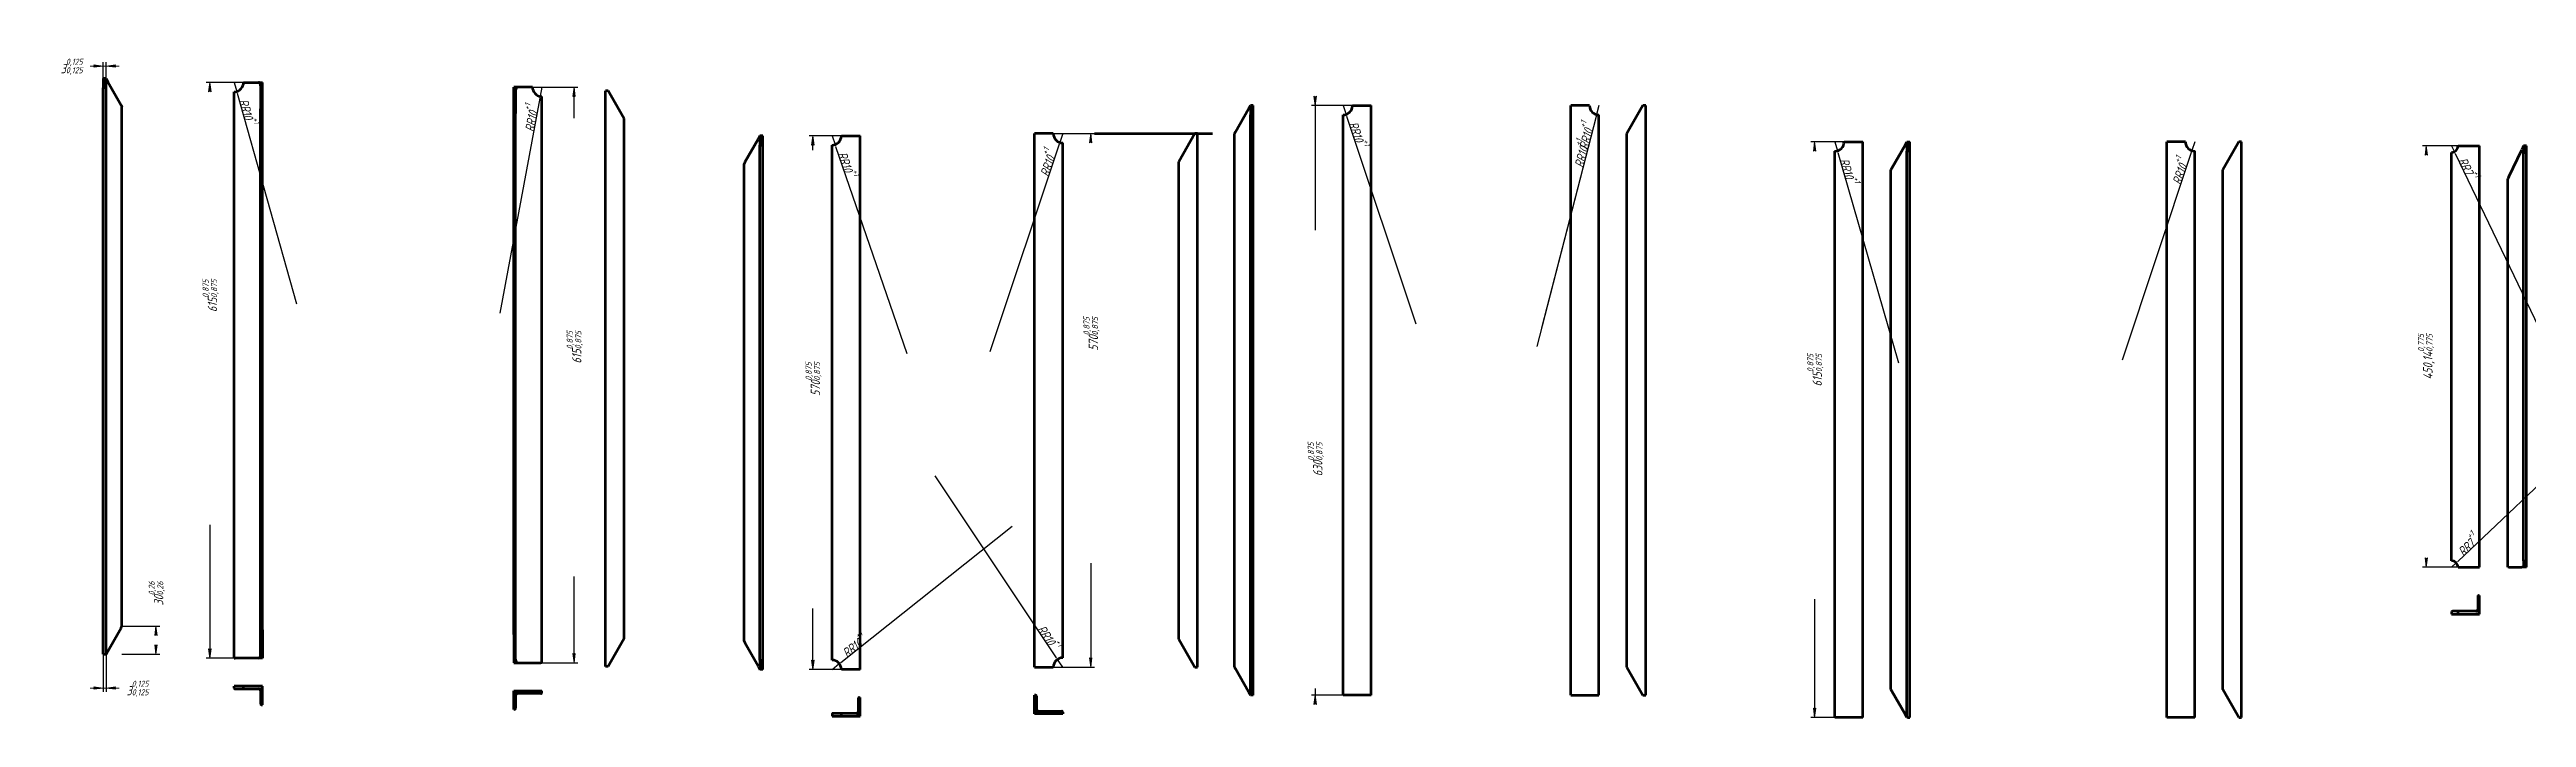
# Model space of a CAD drawing. Header units: millimetres. Extents: x -47 to 3413, y -383 to 297.
# Drawn here: x -47 to 1276, y -358 to -2 of the extents above; entities that cross this region are included whole.
import ezdxf

# ---------------------------------------------------------------- set-up
doc = ezdxf.new("R2010")
doc.units = ezdxf.units.MM
doc.linetypes.add('K5LT_BASIC', pattern=[0])
doc.linetypes.add('K5LT_THIN', pattern=[0])
doc.layers.add('Системный слой', color=7, linetype='Continuous')
doc.layers.add('Системный слой (1)', color=7, linetype='Continuous', true_color=0x909090)
doc.styles.add('KDIMTEXTSTYLE', font='GOST_AU.SHX', dxfattribs={"width": 0.96, "oblique": 15, "height": 5})
doc.dimstyles.new('KDIMSTYLE (0.50)', dxfattribs={"dimtxt": 5, "dimasz": 1, "dimexe": 2, "dimexo": 0, "dimgap": 1, "dimtad": 1, "dimlfac": 2, "dimtxsty": 'KDIMTEXTSTYLE', "dimsah": 1, "dimcen": 0, "dimdle": 1, "dimadec": 0, "dimazin": 0, "dimtfac": 0.667, "dimtmove": 0, "dimatfit": 3, "dimfxl": 1, "dimtvp": 1, "dimtolj": 1, "dimtzin": 0, "dimarcsym": 0})

msp = doc.modelspace()

# ---------------------------------------------------------------- blocks, each defined once
blk = doc.blocks.new('KDIMARROW_01')
at = {"layer": 'Системный слой'}
blk.add_hatch(color=0, dxfattribs=at).paths.add_polyline_path([(0, 0), (-5, 0.658262491226197), (-4.5, 5.51091059616309e-16), (-5, -0.6582624912261956)])
at = {"layer": 'Системный слой', "color": 0, "linetype": 'K5LT_THIN', "lineweight": 18}
for p, q in [((-4.5, 5.51091059616309e-16), (-5, 0.658262491226197)), ((-5, 0.658262491226197), (0, 0)), ((0, 0), (-5, -0.6582624912261956)), ((-5, -0.6582624912261956), (-4.5, 5.51091059616309e-16))]:
    blk.add_line(p, q, dxfattribs=at)
at = {"layer": 'Системный слой (1)', "color": 0, "linetype": 'K5LT_THIN', "lineweight": 18}
blk.add_line((0, 0), (-1, 0), dxfattribs=at)
blk = doc.blocks.new('KDIMARROW_02')
at = {"layer": 'Системный слой'}
blk.add_hatch(color=0, dxfattribs=at).paths.add_polyline_path([(4.5, -5.51091059616309e-16), (5, 0.6582624912261956), (0, 0), (5, -0.658262491226197)])
at = {"layer": 'Системный слой', "color": 0, "linetype": 'K5LT_THIN', "lineweight": 18}
for p, q in [((5, 0.6582624912261956), (0, 0)), ((0, 0), (5, -0.658262491226197)), ((0, 0), (7, -8.572527594031472e-16)), ((4.5, -5.51091059616309e-16), (5, 0.6582624912261956)), ((5, -0.658262491226197), (4.5, -5.51091059616309e-16))]:
    blk.add_line(p, q, dxfattribs=at)
at = {"layer": 'Системный слой (1)', "color": 0, "linetype": 'K5LT_THIN', "lineweight": 18}
blk.add_line((0, 0), (-1, 0), dxfattribs=at)

# ---------------------------------------------------------------- dimensions: what is measured, and where the dimension line sits
at = {"layer": 'Системный слой (1)', "color": 7}
for base, p1, p2, location in [((-17.87074557870756, -10.44862087321587), (-16.37074557870733, -17.19240466261795), (-17.87074557870756, -17.19240466261795), (-34.70543292612047, -10.44862087321587)), ((-17.87074557870756, -342.6924046626184), (-16.37074557870733, -324.6924046626179), (-17.87074557870756, -324.6924046626179), (0.4639417687055811, -342.6924046626184))]:
    msp.add_linear_dim(base=base, p1=p1, p2=p2, location=location, dimstyle='KDIMSTYLE (0.50)', override={"dimexo": 0, "dimpost": '\\H5.0;\\W0.965;\\Q15;<>\\H0.65x;\\S0,125^0,125;\\H1.5x;', "dimblk1": 'KDIMARROW_02', "dimblk2": 'KDIMARROW_02', "dimse1": 0, "dimse2": 0, "dimclrt": 7, "dimtolj": 1}, dxfattribs=at).render()
for base, p1, p2, location, override in [((39.07779316552796, -19.19240466261795), (67.12925442129097, -326.6924046626179), (67.12925442129085, -19.19240466261795), (39.07779316552796, -133.1924046626179), {"dimexo": 0, "dimpost": '\\H5.0;\\W0.965;\\Q15;<>\\H0.65x;\\S0,875^0,875;\\H1.5x;', "dimblk1": 'KDIMARROW_01', "dimblk2": 'KDIMARROW_01', "dimse1": 0, "dimse2": 0, "dimclrt": 7, "dimtolj": 1}), ((233.6008130997978, -21.67987325538451), (201.3701977232837, -329.1798732553845), (201.3701977232838, -21.67987325538451), (233.6008130997978, -160.6798732553845), {"dimexo": 0, "dimpost": '\\H5.0;\\W0.965;\\Q15;<>\\H0.65x;\\S0,875^0,875;\\H1.5x;', "dimblk1": 'KDIMARROW_01', "dimblk2": 'KDIMARROW_01', "dimse1": 0, "dimse2": 0, "dimclrt": 7, "dimtolj": 1}), ((629.4364882463215, -346.5433203174126), (659.3738887366044, -31.54332031741257), (659.3738887366044, -346.5433203174126), (629.4364882463215, -220.5433203174126), {"dimexo": 0, "dimpost": '\\H5.0;\\W0.965;\\Q15;<>\\H0.65x;\\S0,875^0,875;\\H1.5x;', "dimblk1": 'KDIMARROW_01', "dimblk2": 'KDIMARROW_01', "dimse1": 0, "dimse2": 0, "dimclrt": 7, "dimtolj": 1}), ((361.155013296373, -47.72530836568887), (376.3872516160975, -332.7253083656885), (376.3872516160991, -47.72530836568893), (361.1550132963723, -177.7253083656888), {"dimexo": 0, "dimpost": '\\H5.0;\\W0.965;\\Q15;<>\\H0.65x;\\S0,875^0,875;\\H1.5x;', "dimblk1": 'KDIMARROW_01', "dimblk2": 'KDIMARROW_01', "dimse1": 0, "dimse2": 0, "dimclrt": 7, "dimtolj": 1}), ((509.5957346089582, -46.54332031743343), (489.5957107910397, -331.5433203174331), (489.5957107910381, -46.54332031743354), (509.5957346089587, -153.5433203174334), {"dimexo": 0, "dimpost": '\\H5.0;\\W0.965;\\Q15;<>\\H0.65x;\\S0,875^0,875;\\H1.5x;', "dimblk1": 'KDIMARROW_01', "dimblk2": 'KDIMARROW_01', "dimse1": 0, "dimse2": 0, "dimclrt": 7, "dimtolj": 1}), ((896.2144367200837, -50.91264473546482), (922.0127134719199, -358.4126447354648), (922.0127134719199, -50.91264473546482), (896.2144367200837, -172.9126447354648), {"dimexo": 0, "dimpost": '\\H5.0;\\W0.965;\\Q15;<>\\H0.65x;\\S0,875^0,875;\\H1.5x;', "dimblk1": 'KDIMARROW_01', "dimblk2": 'KDIMARROW_01', "dimse1": 0, "dimse2": 0, "dimclrt": 7, "dimtolj": 1}), ((1222.942204802219, -53.15161506544746), (1251.438513077864, -278.2212903855491), (1251.438513077864, -53.15161506544746), (1222.942204802219, -165.6864527254983), {"dimexo": 0, "dimpost": '\\H5.0;\\W0.965;\\Q15;<>\\H0.65x;\\S0,775^0,775;\\H1.5x;', "dimblk1": 'KDIMARROW_01', "dimblk2": 'KDIMARROW_01', "dimse1": 0, "dimse2": 0, "dimclrt": 7, "dimtolj": 1}), ((10.30362911611769, -309.6924046626179), (-7.870745578707556, -324.6924046626179), (-7.870745578707556, -309.6924046626179), (10.30362911611769, -292.1751143565266), {"dimexo": 0, "dimpost": '\\H5.0;\\W0.965;\\Q15;<>\\H0.65x;\\S0,26^0,26;\\H1.5x;', "dimblk1": 'KDIMARROW_01', "dimblk2": 'KDIMARROW_01', "dimse1": 0, "dimse2": 0, "dimclrt": 7, "dimtolj": 1})]:
    msp.add_linear_dim(base=base, p1=p1, p2=p2, angle=90, location=location, dimstyle='KDIMSTYLE (0.50)', override=override, dxfattribs=at).render()
for center, radius, location, override in [((52.12925442129085, -19.19240466261795), 4.999999999999998, (56.80717591154962, -35.82952352434575), {"dimpost": '\\H5.0;\\W0.965;\\Q15;R<>\\H0.65x;\\S+1^;\\H1.5x;', "dimblk2": 'KDIMARROW_01', "dimclrt": 7, "dimtolj": 1}), ((216.3701977232838, -21.67987325538451), 5.000000000000003, (213.2148214553637, -38.67164403114919), {"dimpost": '\\H5.0;\\W0.965;\\Q15;R<>\\H0.65x;\\S+1^;\\H1.5x;', "dimblk2": 'KDIMARROW_01', "dimclrt": 7, "dimtolj": 1}), ((644.3738887366044, -31.54332031741257), 5.000000000000018, (649.8390206973926, -47.9387161997771), {"dimpost": '\\H5.0;\\W0.965;\\Q15;R<>\\H0.65x;\\S+1^;\\H1.5x;', "dimblk2": 'KDIMARROW_01', "dimclrt": 7, "dimtolj": 1}), ((780.991060222446, -31.54332031741257), 4.999999999999998, (774.1708824487131, -57.96376749505703), {"dimpost": '\\H5.0;\\W0.965;\\Q15;R<>\\H0.65x;\\S+1^;\\H1.5x;', "dimblk2": 'KDIMARROW_01', "dimclrt": 7, "dimtolj": 1}), ((780.991060222446, -31.54332031741257), 4.999999999999992, (776.6714158042703, -48.27703913866708), {"dimpost": '\\H5.0;\\W0.965;\\Q15;R<>\\H0.65x;\\S+1^;\\H1.5x;', "dimblk2": 'KDIMARROW_01', "dimclrt": 7, "dimtolj": 1}), ((371.3872516160991, -47.72530836568893), 5.000000000000031, (377.0007517724973, -64.0704999975543), {"dimpost": '\\H5.0;\\W0.965;\\Q15;R<>\\H0.65x;\\S+1^;\\H1.5x;', "dimblk2": 'KDIMARROW_01', "dimclrt": 7, "dimtolj": 1}), ((494.5957107910381, -46.54332031743354), 4.999999999999996, (489.1305788302499, -62.93871619979808), {"dimpost": '\\H5.0;\\W0.965;\\Q15;R<>\\H0.65x;\\S+1^;\\H1.5x;', "dimblk2": 'KDIMARROW_01', "dimclrt": 7, "dimtolj": 1}), ((907.01271347192, -50.91264473546482), 4.999999999999997, (911.7882283007787, -67.5220135256277), {"dimpost": '\\H5.0;\\W0.965;\\Q15;R<>\\H0.65x;\\S+1^;\\H1.5x;', "dimblk2": 'KDIMARROW_01', "dimclrt": 7, "dimtolj": 1}), ((1099.305208590116, -50.91264473546482), 4.999999999999934, (1093.840076629328, -67.30804061782936), {"dimpost": '\\H5.0;\\W0.965;\\Q15;R<>\\H0.65x;\\S+1^;\\H1.5x;', "dimblk2": 'KDIMARROW_01', "dimclrt": 7, "dimtolj": 1}), ((1236.438513077864, -53.15161506544746), 3.4999999999999627, (1242.815927466277, -66.42273985038241), {"dimpost": '\\H5.0;\\W0.965;\\Q15;R<>\\H0.65x;\\S+1^;\\H1.5x;', "dimblk2": 'KDIMARROW_02', "dimclrt": 7, "dimtolj": 1}), ((1236.438513077865, -278.2212903855491), 3.4999999999993556, (1247.129494658792, -268.0972062207905), {"dimpost": '\\H5.0;\\W0.965;\\Q15;R<>\\H0.65x;\\S+1^;\\H1.5x;', "dimblk2": 'KDIMARROW_02', "dimclrt": 7, "dimtolj": 1}), ((371.3872516160975, -332.7253083656885), 4.999999999999994, (384.9211805793942, -321.977776541836), {"dimpost": '\\H5.0;\\W0.965;\\Q15;R<>\\H0.65x;\\S+1^;\\H1.5x;', "dimblk2": 'KDIMARROW_01', "dimclrt": 7, "dimtolj": 1}), ((494.5957107910397, -331.5433203174331), 5.000000000000023, (485.0092351655156, -317.1636068790673), {"dimpost": '\\H5.0;\\W0.965;\\Q15;R<>\\H0.65x;\\S+1^;\\H1.5x;', "dimblk2": 'KDIMARROW_01', "dimclrt": 7, "dimtolj": 1})]:
    msp.add_radius_dim(center=center, radius=radius, location=location, dimstyle='KDIMSTYLE (0.50)', override=override, dxfattribs=at).render()

# ---------------------------------------------------------------- linework, layer by layer
at = {"layer": 'Системный слой (1)', "color": 5, "linetype": 'K5LT_BASIC', "lineweight": 60, "true_color": 0x0000ff}
for p, q in [((-16.37074557870733, -17.19240466261795), (-17.87074557870756, -17.19240466261795)), ((-17.87074557870756, -17.19240466261795), (-17.87074557870756, -22.19240466261795)), ((-17.87074557870756, -324.6924046626179), (-17.87074557870756, -22.19240466261795)), ((-16.87074557870733, -22.19240466261795), (-17.87074557870756, -22.19240466261795)), ((-16.37074557870733, -17.19240466261795), (-15.37074557870733, -18.9571105449711)), ((-16.37074557870733, -22.16734184815101), (-16.37074557870733, -17.19240466261795)), ((-16.37074557870733, -324.6924046626179), (-16.37074557870733, -22.16734184815101)), ((-15.37074557870733, -18.9571105449711), (-8.370745578707329, -31.31005172144171)), ((52.12925442129063, -326.6924046626179), (52.12925442129085, -24.19240466261795)), ((57.12925442129085, -19.19240466261795), (65.12925442129085, -19.19240466261795)), ((65.12925442129085, -19.19240466261795), (67.12925442129085, -19.19240466261795)), ((66.12925442129085, -20.9571105449711), (66.12925442129085, -33.31005172144171)), ((67.12925442129085, -34.19240466261795), (67.12925442129085, -19.19240466261795)), ((203.3701977232838, -21.67987325538451), (201.3701977232838, -21.67987325538451)), ((201.3701977232838, -36.67987325538451), (201.3701977232838, -21.67987325538451)), ((202.3701977232838, -23.44457913773766), (202.3701977232838, -35.79752031420827)), ((211.3701977232838, -21.67987325538451), (203.3701977232838, -21.67987325538451)), ((251.8701977232843, -23.67987325538451), (250.370197723284, -23.67987325538451)), ((250.370197723284, -331.1798732553845), (250.370197723284, -23.67987325538451)), ((260.370197723284, -38.67987325538451), (251.8701977232843, -23.67987325538451)), ((-8.370745578707329, -31.31005172144171), (-7.870745578707556, -32.19240466261795)), ((-7.870745578707556, -309.6924046626179), (-7.870745578707556, -32.19240466261795)), ((66.12925442129085, -312.5747576037942), (66.12925442129085, -33.31005172144171)), ((66.62925442129085, -34.19240466261795), (67.12925442129085, -34.19240466261795)), ((67.12925442129097, -311.6924046626179), (67.12925442129085, -34.19240466261795)), ((201.8701977232838, -36.67987325538451), (201.3701977232838, -36.67987325538451)), ((201.3701977232837, -314.1798732553845), (201.3701977232838, -36.67987325538451)), ((202.3701977232838, -315.0622261965608), (202.3701977232838, -35.79752031420827)), ((216.370197723284, -329.1798732553845), (216.3701977232838, -26.67987325538451)), ((260.370197723284, -316.1798732553845), (260.370197723284, -38.67987325538451)), ((586.8738887366046, -45.66096737623616), (593.8738887366046, -33.30802619976527)), ((594.8738887366046, -31.54332031741257), (593.8738887366046, -33.30802619976527)), ((596.3738887366048, -31.54332031741257), (594.8738887366046, -31.54332031741257)), ((594.8738887366046, -31.54332031741257), (594.8738887366046, -36.51825750294563)), ((594.8738887366048, -346.5433203174126), (594.8738887366046, -36.51825750294563)), ((595.3738887366051, -36.54332031741257), (596.3738887366048, -36.54332031741257)), ((596.3738887366048, -36.54332031741257), (596.3738887366048, -31.54332031741257)), ((596.3738887366048, -346.5433203174126), (596.3738887366048, -36.54332031741257)), ((644.3738887366044, -346.5433203174126), (644.3738887366044, -36.54332031741257)), ((649.3738887366044, -31.54332031741257), (659.3738887366044, -31.54332031741257)), ((659.3738887366044, -346.5433203174126), (659.3738887366044, -31.54332031741257)), ((765.991060222446, -346.5433203174126), (765.991060222446, -31.54332031741257)), ((775.991060222446, -31.54332031741257), (765.991060222446, -31.54332031741257)), ((780.991060222446, -346.5433203174126), (780.991060222446, -36.54332031741257)), ((804.4910840403654, -31.54332031741257), (795.9910840403654, -46.54332031741257)), ((805.9910840403654, -31.54332031741257), (804.4910840403654, -31.54332031741257)), ((805.9910840403654, -346.5433203174126), (805.9910840403654, -31.54332031741257)), ((324.8872516160991, -61.84295542451258), (331.8872516160988, -49.49001424804248)), ((332.887251616099, -47.72530836568893), (331.8872516160988, -49.49001424804248)), ((334.387251616099, -47.72530836568893), (332.887251616099, -47.72530836568893)), ((332.887251616099, -47.72530836568893), (332.8872516160989, -52.70024555122245)), ((332.8872516160989, -327.7503711801551), (332.8872516160989, -52.70024555122245)), ((333.387251616099, -52.72530836568893), (334.3872516160989, -52.72530836568893)), ((334.3872516160989, -52.72530836568893), (334.387251616099, -47.72530836568893)), ((334.3872516160993, -327.7253083656885), (334.3872516160989, -52.72530836568893)), ((371.3872516160975, -327.7253083656885), (371.3872516160991, -52.72530836568893)), ((376.3872516160991, -47.72530836568893), (386.3872516160948, -47.72530836568893)), ((386.3872516160948, -332.7253083656469), (386.3872516160948, -47.72530836568893)), ((479.5957107910424, -331.5433203173916), (479.5957107910424, -46.54332031743354)), ((489.5957107910381, -46.54332031743354), (479.5957107910424, -46.54332031743354)), ((494.5957107910397, -326.5433203174331), (494.5957107910381, -51.54332031743354)), ((511.5957346089582, -46.54332031743343), (574.5957346089582, -46.54332031741251)), ((565.1420511202214, -46.54332031741512), (556.6420511202214, -61.54332031741512)), ((566.6420511202214, -46.54332031741512), (565.1420511202214, -46.54332031741512)), ((566.6420511202214, -331.5433203173732), (566.6420511202214, -46.54332031741512)), ((586.8738887366046, -45.66096737623616), (586.3738887366048, -46.54332031741257)), ((586.3738887366048, -331.5433203174126), (586.3738887366048, -46.54332031741257)), ((795.9910840403654, -331.5433203174126), (795.9910840403654, -46.54332031741257)), ((912.01271347192, -50.91264473546482), (922.0127134719199, -50.91264473546482)), ((922.0127134719199, -358.4126447354648), (922.0127134719199, -50.91264473546482)), ((937.5127134719198, -65.03029179428842), (944.5127134719197, -52.67735061781809)), ((944.5127134719197, -52.67735061781809), (945.5127134719198, -50.91264473546482)), ((945.5127134719198, -50.91264473546482), (947.0127134719198, -50.91264473546482)), ((945.5127134719198, -50.91264473546482), (945.5127134719198, -55.88758192099789)), ((947.0127134719198, -55.91264473546482), (947.0127134719198, -50.91264473546482)), ((1094.305208590116, -50.91264473546482), (1084.305208590116, -50.91264473546482)), ((1084.305208590116, -358.4126447354648), (1084.305208590116, -50.91264473546482)), ((1122.805232408035, -50.91264473546482), (1114.305232408035, -65.91264473546482)), ((1124.305232408035, -50.91264473546482), (1122.805232408035, -50.91264473546482)), ((1124.305232408035, -358.4126447354648), (1124.305232408035, -50.91264473546482)), ((324.8872516160991, -61.84295542451258), (324.387251616099, -62.72530836568893)), ((324.387251616099, -317.725308365647), (324.387251616099, -62.72530836568893)), ((556.6420511202214, -316.5433203173732), (556.6420511202214, -61.54332031741512)), ((907.01271347192, -358.4126447354648), (907.01271347192, -55.91264473546482)), ((937.0127134719198, -65.91264473546482), (937.5127134719198, -65.03029179428842)), ((937.0127134719198, -343.4126447354648), (937.0127134719198, -65.91264473546482)), ((945.5127134719198, -358.4126447354648), (945.5127134719198, -55.88758192099789)), ((947.0127134719198, -55.91264473546482), (946.0127134719197, -55.91264473546482)), ((947.0127134719198, -358.4126447354648), (947.0127134719198, -55.91264473546482)), ((1099.305208590116, -358.4126447354648), (1099.305208590116, -55.91264473546482)), ((1114.305232408035, -343.4126447354648), (1114.305232408035, -65.91264473546482)), ((1236.438513077865, -274.7212903855491), (1236.438513077864, -56.65161506544746)), ((1239.938513077864, -53.15161506544746), (1251.438513077864, -53.15161506544746)), ((1251.438513077864, -278.2212903855491), (1251.438513077864, -53.15161506544746)), ((1266.938513077889, -69.62220330074194), (1273.938513077888, -55.21043859486048)), ((1274.938513077888, -53.15161506544746), (1273.938513077888, -55.21043859486048)), ((1274.938513077888, -53.15161506544746), (1274.938513077886, -56.61571668058514)), ((1276.438513077886, -53.15161506544746), (1274.938513077888, -53.15161506544746)), ((1274.938513077886, -274.7571887704113), (1274.938513077886, -56.61571668058514)), ((1275.438513077886, -56.65161506544746), (1276.438513077997, -56.65161506544746)), ((1276.438513077997, -56.65161506544746), (1276.438513077886, -53.15161506544746)), ((1276.438513077997, -274.7212903855491), (1276.438513077997, -56.65161506544746)), ((1266.938513077889, -69.62220330074194), (1266.438513077889, -70.65161506544746)), ((1266.438513077888, -278.2212903855491), (1266.438513077889, -70.65161506544746)), ((1274.938513077886, -274.7571887704113), (1274.938513077888, -278.2212903855491)), ((1275.438513077886, -274.7212903855491), (1276.438513077997, -274.7212903855491)), ((1276.438513077997, -278.2212903855491), (1276.438513077997, -274.7212903855491)), ((1239.938513077865, -278.2212903855491), (1251.438513077864, -278.2212903855491)), ((1266.938513077889, -278.2212903855491), (1266.438513077888, -278.2212903855491)), ((1266.938513077889, -278.2212903855491), (1273.938513077888, -278.2212903855491)), ((1274.938513077888, -278.2212903855491), (1273.938513077888, -278.2212903855491)), ((1276.438513077997, -278.2212903855491), (1274.938513077888, -278.2212903855491)), ((1236.438513077864, -302.2212903855484), (1236.438513077864, -303.2212903856589)), ((1236.438513077864, -303.2212903856589), (1239.938513077864, -303.2212903855484)), ((1239.938513077864, -301.7212903855489), (1236.938513077865, -301.7212903855479)), ((1249.438513077864, -301.7212903855502), (1239.938513077864, -301.7212903855489)), ((1239.938513077864, -303.2212903855484), (1239.938513077864, -301.7212903855489)), ((1239.938513077864, -303.2212903855484), (1251.438513077864, -303.2212903855507)), ((1249.438513077864, -301.7212903855502), (1251.438513077886, -301.7212903855507)), ((1250.438513077866, -293.7212903855507), (1250.438513077865, -300.7212903855502)), ((1250.938513077866, -293.2212903855507), (1251.438513077888, -293.2212903855507)), ((1251.438513077886, -301.7212903855507), (1251.438513077888, -293.2212903855507)), ((1251.438513077864, -303.2212903855507), (1251.438513077886, -301.7212903855507)), ((-15.37074557870733, -322.9276987802648), (-8.370745578707329, -310.5747576037942)), ((-8.370745578707329, -310.5747576037942), (-7.870745578707556, -309.6924046626179)), ((66.12925442129085, -324.9276987802648), (66.12925442129085, -312.5747576037942)), ((67.12925442129097, -311.6924046626179), (66.62925442129085, -311.6924046626179)), ((67.12925442129097, -311.6924046626179), (67.12925442129097, -326.6924046626179)), ((201.3701977232837, -314.1798732553845), (201.3701977232837, -329.1798732553845)), ((201.3701977232837, -314.1798732553845), (201.8701977232838, -314.1798732553845)), ((202.3701977232838, -327.4151673730314), (202.3701977232838, -315.0622261965608)), ((260.370197723284, -316.1798732553845), (251.8701977232843, -331.1798732553845)), ((556.6420511202214, -316.5433203173732), (565.1420511202214, -331.5433203173732)), ((-17.87074557870756, -324.6924046626179), (-16.87074557870733, -324.6924046626179)), ((-16.87074557870733, -324.6924046626179), (-16.37074557870733, -324.6924046626179)), ((-16.37074557870733, -324.6924046626179), (-15.37074557870733, -322.9276987802648)), ((52.12925442129063, -326.6924046626179), (52.62925442129085, -326.6924046626179)), ((65.12925442129074, -326.6924046626179), (52.62925442129085, -326.6924046626179)), ((67.12925442129097, -326.6924046626179), (65.12925442129074, -326.6924046626179)), ((201.3701977232837, -329.1798732553845), (203.3701977232839, -329.1798732553845)), ((203.3701977232839, -329.1798732553845), (215.8701977232838, -329.1798732553845)), ((216.370197723284, -329.1798732553845), (215.8701977232838, -329.1798732553845)), ((324.387251616099, -317.725308365647), (324.887251616099, -318.6076613068234)), ((331.8872516160989, -330.9606024832936), (324.887251616099, -318.6076613068234)), ((332.8872516160989, -327.7503711801551), (332.8872516160991, -332.725308365647)), ((333.387251616099, -327.7253083656885), (334.3872516160993, -327.7253083656885)), ((334.3872516160993, -332.7253083656885), (334.3872516160993, -327.7253083656885)), ((57.12925442129085, -341.6924046626182), (52.12925442129085, -341.6924046626182)), ((52.12925442129085, -342.6924046626184), (52.12925442129085, -341.6924046626182)), ((52.62925442129085, -343.1924046626184), (57.12925442129085, -343.1924046626184)), ((57.12925442129085, -343.1924046626184), (57.12925442129085, -341.6924046626182)), ((67.12925442129085, -341.6924046626182), (57.12925442129085, -341.6924046626182)), ((57.12925442129085, -343.1924046626184), (65.12925442129085, -343.1924046626184)), ((65.12925442129085, -343.1924046626184), (67.12925442129085, -343.1924046626184)), ((67.12925442129085, -343.1924046626184), (67.12925442129085, -341.6924046626182)), ((67.12925442129085, -351.6924046626182), (67.12925442129085, -343.1924046626184)), ((251.8701977232843, -331.1798732553845), (250.370197723284, -331.1798732553845)), ((331.8872516160989, -330.9606024832936), (332.8872516160991, -332.725308365647)), ((334.3872516160993, -332.7253083656885), (332.8872516160991, -332.725308365647)), ((386.3872516160948, -332.7253083656469), (376.3872516160975, -332.7253083656885)), ((479.5957107910424, -331.5433203173916), (489.5957107910397, -331.5433203174331)), ((565.1420511202214, -331.5433203173732), (566.6420511202214, -331.5433203173732)), ((586.3738887366048, -331.5433203174126), (586.8738887366048, -332.4256732585895)), ((593.8738887366046, -344.7786144350603), (586.8738887366048, -332.4256732585895)), ((795.9910840403654, -331.5433203174126), (804.4910840403654, -346.5433203174126)), ((937.5127134719198, -344.2949976766412), (937.0127134719198, -343.4126447354648)), ((1122.805232408035, -358.4126447354648), (1114.305232408035, -343.4126447354648)), ((66.12925442129085, -344.1924046626184), (66.12925442129085, -351.1924046626184)), ((66.62925442129085, -351.6924046626182), (67.12925442129085, -351.6924046626182)), ((201.3701977232838, -345.679873255385), (201.3701977232838, -344.1798732553848)), ((201.3701977232838, -344.1798732553848), (211.3701977232838, -344.1798732553848)), ((203.3701977232838, -345.679873255385), (201.3701977232838, -345.679873255385)), ((201.3701977232838, -354.1798732553848), (201.3701977232838, -345.679873255385)), ((201.8701977232838, -354.1798732553848), (201.3701977232838, -354.1798732553848)), ((202.3701977232838, -346.679873255385), (202.3701977232838, -353.679873255385)), ((211.3701977232838, -345.679873255385), (203.3701977232838, -345.679873255385)), ((211.3701977232838, -345.679873255385), (211.3701977232838, -344.1798732553848)), ((211.3701977232838, -344.1798732553848), (216.3701977232838, -344.1798732553848)), ((215.8701977232838, -345.679873255385), (211.3701977232838, -345.679873255385)), ((216.3701977232838, -345.179873255385), (216.3701977232838, -344.1798732553848)), ((371.3872516160991, -356.7253083656886), (371.3872516160991, -357.7253083656885)), ((376.3872516160991, -356.2253083656885), (371.8872516160948, -356.2253083656885)), ((384.3872516160948, -356.2253083656886), (376.3872516160991, -356.2253083656885)), ((376.3872516160991, -357.7253083656886), (376.3872516160991, -356.2253083656885)), ((384.3872516160948, -356.2253083656886), (386.3872516160991, -356.2253083656888)), ((385.3872516160948, -348.2253083656888), (385.3872516160948, -355.2253083656884)), ((385.8872516160947, -347.7253083656886), (386.3872516160991, -347.7253083656886)), ((386.3872516160991, -356.2253083656888), (386.3872516160991, -347.7253083656886)), ((386.3872516160948, -357.7253083656886), (386.3872516160991, -356.2253083656888)), ((480.0957107910425, -346.5433203174331), (479.5957107910381, -346.5433203174331)), ((479.5957107910381, -355.0433203174332), (479.5957107910381, -346.5433203174331)), ((479.5957107910424, -356.5433203174331), (479.5957107910381, -355.0433203174332)), ((481.5957107910424, -355.0433203174331), (479.5957107910381, -355.0433203174332)), ((489.5957107910381, -356.5433203174331), (479.5957107910424, -356.5433203174331)), ((480.5957107910424, -347.0433203174332), (480.5957107910424, -354.0433203174329)), ((481.5957107910424, -355.0433203174331), (489.5957107910381, -355.043320317433)), ((489.5957107910381, -356.5433203174331), (489.5957107910381, -355.043320317433)), ((489.5957107910381, -355.043320317433), (494.0957107910424, -355.043320317433)), ((494.5957107910381, -356.543320317433), (489.5957107910381, -356.5433203174331)), ((494.5957107910381, -355.5433203174331), (494.5957107910381, -356.543320317433)), ((593.8738887366046, -344.7786144350603), (594.8738887366048, -346.5433203174126)), ((595.3738887366046, -346.5433203174126), (594.8738887366048, -346.5433203174126)), ((596.3738887366048, -346.5433203174126), (595.3738887366046, -346.5433203174126)), ((659.3738887366044, -346.5433203174126), (644.3738887366044, -346.5433203174126)), ((765.991060222446, -346.5433203174126), (780.991060222446, -346.5433203174126)), ((804.4910840403654, -346.5433203174126), (805.9910840403654, -346.5433203174126)), ((944.5127134719197, -356.6479388531114), (937.5127134719198, -344.2949976766412)), ((945.5127134719198, -358.4126447354648), (944.5127134719197, -356.6479388531114)), ((371.3872516160991, -357.7253083656885), (376.3872516160991, -357.7253083656886)), ((376.3872516160991, -357.7253083656886), (386.3872516160948, -357.7253083656886)), ((922.0127134719199, -358.4126447354648), (907.01271347192, -358.4126447354648)), ((946.0127134719197, -358.4126447354648), (945.5127134719198, -358.4126447354648)), ((946.0127134719197, -358.4126447354648), (947.0127134719198, -358.4126447354648)), ((1099.305208590116, -358.4126447354648), (1084.305208590116, -358.4126447354648)), ((1122.805232408035, -358.4126447354648), (1124.305232408035, -358.4126447354648))]:
    msp.add_line(p, q, dxfattribs=at)
for centre, radius, start, end in [((52.12925442129085, -19.19240466261795), 5.000000000000004, 269.9999999999999, 275.7391704772668), ((52.12925442129085, -19.19240466261795), 5.000000000000004, 275.7391704772668, 0), ((216.3701977232838, -21.67987325538451), 5.000000000000004, 180, 264.2608295227332), ((216.3701977232838, -21.67987325538451), 5.000000000000004, 264.2608295227332, 270), ((644.3738887366044, -31.54332031741257), 5.000000000000004, 270, 0), ((780.991060222446, -31.54332031741257), 5.000000000000004, 180, 270), ((371.3872516160991, -47.72530836568893), 5.000000000000004, 270, 0), ((494.5957107910381, -46.54332031743354), 5.000000000000004, 180, 270), ((907.01271347192, -50.91264473546482), 5.000000000000004, 270, 0), ((1099.305208590116, -50.91264473546482), 5.000000000000004, 180, 270), ((1236.438513077864, -53.15161506544746), 3.499999999999948, 270, 0), ((1236.438513077865, -278.2212903855491), 3.499999999999948, 0, 90), ((1236.938513077864, -302.2212903855479), 0.500000000000167, 89.99999999998697, 180), ((1249.438513077865, -300.7212903855502), 0.9999999999998903, 269.9999999999905, 0), ((1250.938513077866, -293.7212903855507), 0.500000000000167, 89.99999999998697, 180), ((371.3872516160975, -332.7253083656885), 5.000000000000004, 0, 90), ((494.5957107910397, -331.5433203174331), 5.000000000000004, 90, 180), ((52.62925442129074, -342.6924046626184), 0.4999999999999454, 180, 270), ((65.12925442129085, -344.1924046626182), 0.9999999999998903, 0, 90), ((66.62925442129085, -351.1924046626184), 0.4999999999999454, 180, 270), ((201.8701977232838, -353.679873255385), 0.4999999999999454, 270, 0), ((203.3701977232838, -346.6798732553848), 0.9999999999998903, 90, 180.0000000000171), ((215.8701977232839, -345.179873255385), 0.4999999999999454, 270, 0), ((371.8872516160947, -356.7253083656885), 0.4999999999999454, 89.99999999998697, 180.000000000013), ((384.3872516160948, -355.2253083656888), 1.000000000000001, 270, 0), ((385.8872516160947, -348.2253083656886), 0.4999999999999454, 90, 180.000000000013), ((480.0957107910425, -347.0433203174331), 0.4999999999999454, 0, 90.00000000001303), ((481.5957107910424, -354.0433203174332), 1.000000000000001, 179.9999999999784, 270), ((494.0957107910425, -355.543320317433), 0.4999999999999454, 0, 90.00000000002606)]:
    msp.add_arc(centre, radius, start, end, dxfattribs=at)
for centre, major_axis, ratio, start_param, end_param in [((65.12925442129085, -20.95711054497053), (1.080570705129906e-16, 1.764705882352759), 0.5666666666666629, 4.71238898038439, 6.283185307179586), ((203.3701977232838, -23.44457913773709), (1.080570705129906e-16, 1.764705882352759), 0.5666666666666629, 0, 1.570796326795196), ((66.62925442129085, -33.3100517214416), (5.402853525649534e-17, 0.8823529411763802), 0.5666666666666628, 1.570796326794994, 3.141592653589793), ((201.8701977232838, -35.79752031420816), (5.402853525649534e-17, 0.8823529411763802), 0.5666666666666628, 3.141592653589793, 4.712388980384592), ((66.62925442129085, -312.5747576037944), (5.402853525649531e-17, 0.8823529411763796), 0.5666666666666632, 0, 1.570796326794802), ((201.8701977232838, -315.0622261965609), (5.402853525649531e-17, 0.8823529411763796), 0.5666666666666632, 4.712388980384784, 6.283185307179586), ((65.12925442129085, -324.9276987802654), (1.080570705129905e-16, 1.764705882352758), 0.5666666666666633, 3.141592653589793, 4.712388980384996), ((203.3701977232838, -327.415167373032), (1.080570705129905e-16, 1.764705882352758), 0.5666666666666633, 1.57079632679459, 3.141592653589793)]:
    msp.add_ellipse(centre, major_axis=major_axis, ratio=ratio, start_param=start_param, end_param=end_param, dxfattribs=at)
for points, knots in [([(-16.87074557870733, -22.19240466261795), (-16.83689886316893, -22.19240229763494), (-16.78820034841237, -22.19241050964507), (-16.72529394492562, -22.19236717398149), (-16.67816998408352, -22.19227646321633), (-16.62753670821485, -22.19205000229795), (-16.57922078850061, -22.1915892264783), (-16.53024869913747, -22.19071977605444), (-16.48654429238218, -22.18934411149138), (-16.45337975312145, -22.1874746606286), (-16.43011596860333, -22.1855333740782), (-16.41300290232721, -22.1836036724016), (-16.39405300230078, -22.18054841362334), (-16.37605572329653, -22.17556618871754), (-16.37074490934492, -22.17052509728882), (-16.37074557870733, -22.16734184815101)], [0, 0, 0, 0, 2.051912720181141, 2.972909765658232, 3.968685470683266, 5.107296094067581, 6.388393571152098, 7.456047805512704, 8.955993946503693, 10.24688093168514, 10.89318878910952, 11.75418991544421, 12.61313926007121, 14.07349999767974, 16, 16, 16, 16]), ([(594.8738887366046, -36.51825750294563), (594.8739023806177, -36.52310078530007), (594.883505935461, -36.52874241324713), (594.9118896527407, -36.53402236106439), (594.9368401667384, -36.53690506642005), (594.9695887590315, -36.5392701726268), (595.0107950043634, -36.54101795768548), (595.0584087955851, -36.54215417912451), (595.109857035404, -36.54281128205815), (595.1801122426166, -36.54323806631078), (595.2684550742374, -36.54332852410306), (595.3400378097751, -36.5433201630247), (595.3738887366051, -36.54332031741257)], [0, 0, 0, 0, 2.378389022523093, 3.309550532424622, 4.195948990261899, 5.2068380216565, 6.329768316380155, 7.384149438605625, 8.424115879415778, 9.463911747940678, 11.33528591395228, 13, 13, 13, 13]), ([(332.8872516160989, -52.70024555122245), (332.8872652601331, -52.70508883083335), (332.8968688044682, -52.71073045644442), (332.9252524964199, -52.71601040406438), (332.9502030036099, -52.71889311100011), (332.9829516029233, -52.72125821914591), (333.0241578642647, -52.72300600545657), (333.0717716687732, -52.7241422273205), (333.1232199148958, -52.72479933033458), (333.1934751221083, -52.72522611458714), (333.2818179537305, -52.7253165723792), (333.3534006892691, -52.7253082113009), (333.387251616099, -52.72530836568893)], [0, 0, 0, 0, 2.378387675569966, 3.309548800879629, 4.195947452982283, 5.206837060200679, 6.329767932138112, 7.384149438573449, 8.424115879381757, 9.4639117478974, 11.33528591392124, 13, 13, 13, 13]), ([(945.5127134719198, -55.88758192099789), (945.5127271159313, -55.89242520335256), (945.5223306707749, -55.89806683129956), (945.5507143880563, -55.90334677911659), (945.5756649020531, -55.90622948447219), (945.6084134943469, -55.90859459067912), (945.6496197396798, -55.91034237573763), (945.6972335309003, -55.91147859717694), (945.7486817707202, -55.91213570011035), (945.8189369779327, -55.91256248436298), (945.9072798095533, -55.91265294215532), (945.9788625450894, -55.91264458107747), (946.0127134719197, -55.91264473546482)], [0, 0, 0, 0, 2.378389022519211, 3.30955053242505, 4.195948990274811, 5.206838021664566, 6.329768316389813, 7.384149438618354, 8.42411587943001, 9.463911747947014, 11.33528591396364, 13, 13, 13, 13]), ([(1274.938513077886, -56.61571668058514), (1274.938517660014, -56.62133361246424), (1274.944684643117, -56.62799620270238), (1274.962778291014, -56.63472671524312), (1274.978964639423, -56.63874069318496), (1275.002025976557, -56.64251760232042), (1275.034926752481, -56.64588318282074), (1275.07627762518, -56.6483644990941), (1275.12403602475, -56.64997416732797), (1275.175617158212, -56.6509022630238), (1275.245992514787, -56.65150209911423), (1275.333988252435, -56.65162618056394), (1275.405111484032, -56.65161486170251), (1275.438513077886, -56.65161506544746)], [0, 0, 0, 0, 2.078953981526005, 2.833698770225647, 3.591736352107633, 4.548140487960646, 5.637167696670851, 6.846461071873608, 7.981489060875607, 9.10145614811105, 10.22064911701938, 12.23289860638742, 14, 14, 14, 14]), ([(1275.438513077886, -274.7212903855491), (1275.404663897041, -274.7212937641426), (1275.355962671692, -274.7212820319184), (1275.293052607353, -274.7213439530643), (1275.245922338008, -274.7214735850812), (1275.195280180143, -274.7217972534414), (1275.146978294661, -274.7224556339256), (1275.098102611198, -274.7236956860994), (1275.054441858382, -274.7256568808153), (1275.021256670015, -274.7283251873731), (1274.997850341117, -274.7311158362721), (1274.98057823361, -274.7339069175883), (1274.961485825902, -274.7383402421397), (1274.943689072589, -274.7454977416301), (1274.938512445329, -274.7527000089298), (1274.938513077886, -274.7571887704113)], [0, 0, 0, 0, 2.049784319211875, 2.969875111764138, 3.964754156590923, 5.102439998962313, 6.382539903979153, 7.447537276834495, 8.939883753613955, 10.23300189408776, 10.88250104968856, 11.75345792703484, 12.62355415592093, 14.10036721678351, 16, 16, 16, 16]), ([(333.387251616099, -327.7253083656885), (333.3534049005594, -327.7253107306714), (333.304706385804, -327.7253025186615), (333.2417999823167, -327.7253458543249), (333.1946760214749, -327.7254365650901), (333.1440427456056, -327.7256630260084), (333.0957268258926, -327.7261238018281), (333.0467547365288, -327.7269932522518), (333.0030503297755, -327.728368916815), (332.9698857905144, -327.7302383676778), (332.9466220059944, -327.7321796542282), (332.9295089397192, -327.7341093559046), (332.9105590396915, -327.7371646146829), (332.8925617606857, -327.7421468395889), (332.8872509467363, -327.7471879310175), (332.8872516160989, -327.7503711801551)], [0, 0, 0, 0, 2.051912720164304, 2.972909765665868, 3.968685470675972, 5.107296094057015, 6.388393571134264, 7.456047805494777, 8.955993946489961, 10.24688093167216, 10.89318878909204, 11.75418991544195, 12.61313926007829, 14.0734999976843, 16, 16, 16, 16])]:
    msp.add_open_spline(points, degree=3, knots=knots, dxfattribs=at)

msp.set_redraw_order([(e.dxf.handle, doc.entitydb.next_handle()) for e in msp.query("TEXT MTEXT ATTDEF DIMENSION ARC_DIMENSION")])  # texts and dimensions are drawn at this point

doc.saveas('drawing.dxf')
